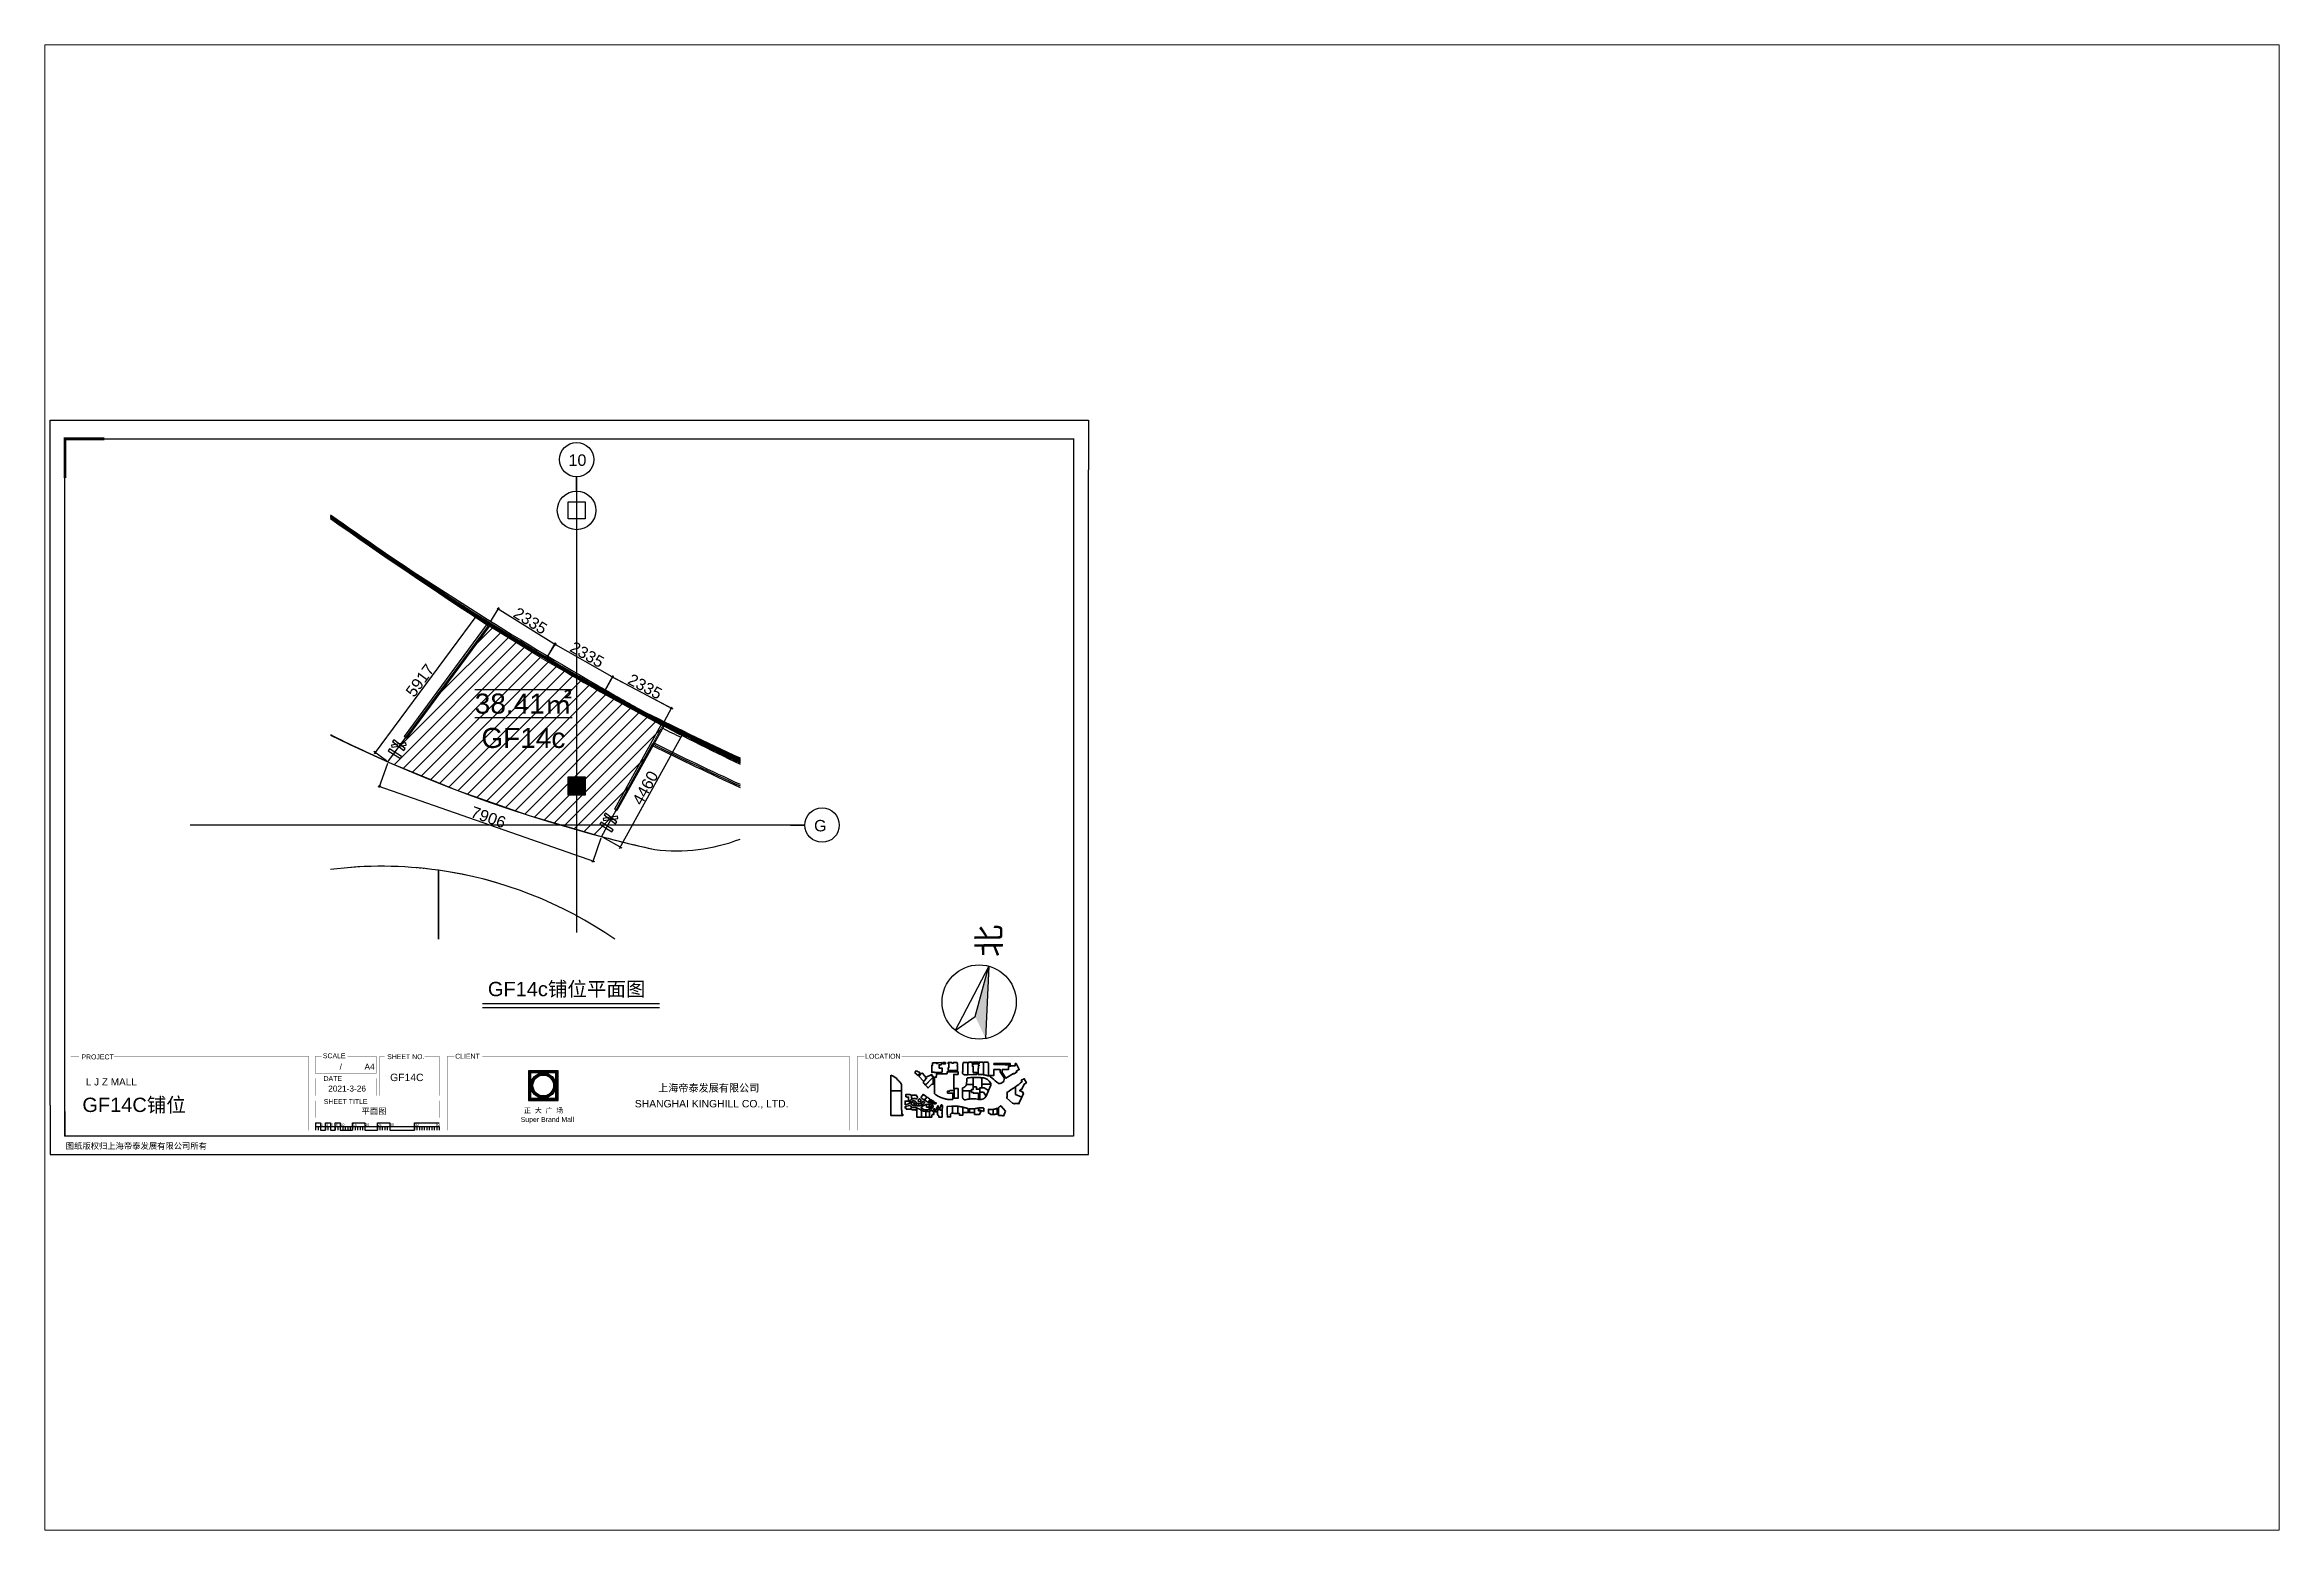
# Paper-space layout '布局2' of a CAD drawing. Header units: inches. Extents: x -1.5 to 12, y -0.5 to 8.5.
# The model-space entities are those that its viewports show. They can reach past a viewport. Long polylines and large blocks are cut down to what shows.
import ezdxf
from ezdxf.enums import TextEntityAlignment as Align

# ---------------------------------------------------------------- set-up
doc = ezdxf.new("R2010")
doc.units = ezdxf.units.IN
doc.header["$MEASUREMENT"] = 0
for name, pattern in [('_DASH', [0.6, 0.4, -0.2]), ('CENTER', [2, 1.25, -0.25, 0.25, -0.25]), ('CONTINOUS', [0]), ('DASH', [0.35, 0.25, -0.1]), ('DASHED', [0.75, 0.5, -0.25])]:
    doc.linetypes.add(name, pattern=pattern)
for name, color, linetype in [('1-LIGHT', 12, 'Continuous'), ('3-MED', 90, 'Continuous'), ('DIM', 3, 'Continuous'), ('DIM TEXT', 7, 'Continuous'), ('HS-CURVE-PAVE-JNT', 1, 'Continuous'), ('IBS-hatch', 250, 'Continuous'), ('IBS-intwall', 151, 'Continuous'), ('IFF-FURN', 51, 'Continuous'), ('L01-WAL', 2, 'Continuous'), ('WALL', 255, 'Continuous'), ('WINDOW', 5, 'Continuous'), ('中心线层', 1, 'CENTER'), ('商铺编号', 1, 'Continuous'), ('租户面积', 1, 'Continuous'), ('给排水', 160, 'Continuous'), ('轴线', 10, 'CENTER')]:
    doc.layers.add(name, color=color, linetype=linetype)
doc.layers.add('P-新规划租赁线', color=7, linetype='Continuous', true_color=0xd45be6)
doc.layers.add('plan$dimensions', color=1, linetype='Continuous', true_color=0xff0000)
doc.layers.add('租户合同线', color=5, linetype='Continuous', lineweight=50)
doc.styles.add('3F_2017.02$0$H1', font='swisscl.ttf')
doc.styles.get("Standard").update_dxf_attribs({"font": 'arial.ttf'})
doc.dimstyles.new('400', dxfattribs={"dimtxt": 400, "dimasz": 60, "dimexe": 55, "dimexo": 55, "dimgap": 30, "dimtad": 1, "dimdec": 0, "dimzin": 0, "dimdsep": 46, "dimtxsty": 'Standard', "dimblk": 'OBLIQUE', "dimcen": 0.09, "dimdle": 55, "dimclrd": 4, "dimclre": 8, "dimclrt": 3, "dimadec": 0, "dimazin": 0, "dimtfac": 1, "dimtdec": 0, "dimtofl": 0, "dimtmove": 2, "dimatfit": 3, "dimfxl": 1, "dimtolj": 1, "dimtzin": 0, "dimarcsym": 0})

# ---------------------------------------------------------------- blocks, each defined once
blk = doc.blocks.new('A$C66BE637F')
at = {"const_width": 417}
blk.add_lwpolyline([(208, 5352), (208, 208), (5352, 208), (5352, 5352)], close=True, dxfattribs=at)
at = {"color": 8}
for points in [[(0, 5560), (0, 0), (5560, 0), (5560, 5560)], [(417, 5143), (417, 417), (5143, 417), (5143, 5143)]]:
    blk.add_lwpolyline(points, close=True, dxfattribs=at)
at = {"const_width": 417}
blk.add_lwpolyline([(625, 2780, 1), (4935, 2780, 1)], format="xyb", close=True, dxfattribs=at)
at = {"color": 8}
for radius in [2363, 1947]:
    blk.add_circle((2780, 2780), radius, dxfattribs=at)
blk = doc.blocks.new('3F_2017.02$0$A$C11E260BE')
blk.add_hatch(color=256).paths.add_polyline_path([(5592, 3026), (8455, 1855), (2523, 8881)])
for p, q in [((5592, 3026), (2523, 8881)), ((2523, 8881), (8455, 1855)), ((2523, 8881), (4926, 5))]:
    blk.add_line(p, q)
at = {"ltscale": 0.1}
blk.add_line((4926, 5), (5592, 3026), dxfattribs=at)
blk.add_circle((4709, 4709), 4709)
at = {"style": '3F_2017.02$0$H1'}
blk.add_text('北', height=3000, rotation=133.02448, dxfattribs=at).set_placement((2849, 10782))
blk = doc.blocks.new('_Oblique')
at = {"color": 0, "linetype": 'ByBlock', "lineweight": -2}
blk.add_line((-0.5, -0.5), (0.5, 0.5), dxfattribs=at)
blk = doc.blocks.new('*D130')
at = {"layer": 'DEFPOINTS', "color": 0, "linetype": 'Continuous', "transparency": 16777216}
for p in [(-2194, 6843), (-207, 5612), (100, 6108)]:
    blk.add_point(p, dxfattribs=at)
at = {"layer": 'L01-WAL', "color": 8, "linetype": 'Continuous', "lineweight": -2, "transparency": 16777216}
for p, q in [((-2166, 6890), (-1858, 7386)), ((-179, 5659), (129, 6155))]:
    blk.add_line(p, q, dxfattribs=at)
at = {"layer": 'L01-WAL', "color": 4, "linetype": 'Continuous', "lineweight": -2, "transparency": 16777216}
blk.add_line((-1934, 7368), (146, 6079), dxfattribs=at)
at = {"layer": 'L01-WAL', "color": 4, "linetype": 'Continuous', "lineweight": -2, "transparency": 16777216, "xscale": 60, "yscale": 60, "zscale": 60}
for p, rotation in [((-1887, 7339), 148.2226161831401), ((100, 6108), 328.2226161831401)]:
    blk.add_blockref('_Oblique', p, dxfattribs=dict(at, rotation=rotation))
at = {"layer": 'L01-WAL', "color": 3, "linetype": 'Continuous', "transparency": 16777216, "insert": (-770, 6923), "char_height": 400, "attachment_point": 5, "rotation": 328.22262}
blk.add_mtext('\\A1;2335', dxfattribs=at)
blk = doc.blocks.new('*D131')
at = {"layer": 'DEFPOINTS', "color": 0, "linetype": 'Continuous', "transparency": 16777216}
for p in [(-212, 5605), (2112, 4961), (1819, 4448)]:
    blk.add_point(p, dxfattribs=at)
at = {"layer": 'L01-WAL', "color": 8, "linetype": 'Continuous', "lineweight": -2, "transparency": 16777216}
for p, q in [((-184, 5653), (108, 6166)), ((1846, 4495), (2139, 5009))]:
    blk.add_line(p, q, dxfattribs=at)
at = {"layer": 'L01-WAL', "color": 4, "linetype": 'Continuous', "lineweight": -2, "transparency": 16777216}
blk.add_line((33, 6146), (2160, 4934), dxfattribs=at)
at = {"layer": 'L01-WAL', "color": 4, "linetype": 'Continuous', "lineweight": -2, "transparency": 16777216, "xscale": 60, "yscale": 60, "zscale": 60}
for p, rotation in [((81, 6119), 150.3194794454149), ((2112, 4961), 330.3194794454149)]:
    blk.add_blockref('_Oblique', p, dxfattribs=dict(at, rotation=rotation))
at = {"layer": 'L01-WAL', "color": 3, "linetype": 'Continuous', "transparency": 16777216, "insert": (1213, 5743), "char_height": 400, "attachment_point": 5, "rotation": 330.31948}
blk.add_mtext('\\A1;2335', dxfattribs=at)
blk = doc.blocks.new('*D132')
at = {"layer": 'DEFPOINTS', "color": 0, "linetype": 'Continuous', "transparency": 16777216}
for p in [(1819, 4448), (3883, 3351), (4160, 3871)]:
    blk.add_point(p, dxfattribs=at)
at = {"layer": 'L01-WAL', "color": 8, "linetype": 'Continuous', "lineweight": -2, "transparency": 16777216}
for p, q in [((1845, 4496), (2122, 5017)), ((3909, 3399), (4186, 3920))]:
    blk.add_line(p, q, dxfattribs=at)
at = {"layer": 'L01-WAL', "color": 4, "linetype": 'Continuous', "lineweight": -2, "transparency": 16777216}
blk.add_line((2047, 4994), (4208, 3846), dxfattribs=at)
at = {"layer": 'L01-WAL', "color": 4, "linetype": 'Continuous', "lineweight": -2, "transparency": 16777216, "xscale": 60, "yscale": 60, "zscale": 60}
for p, rotation in [((2096, 4968), 152.0123673796319), ((4160, 3871), 332.0123673796319)]:
    blk.add_blockref('_Oblique', p, dxfattribs=dict(at, rotation=rotation))
at = {"layer": 'L01-WAL', "color": 3, "linetype": 'Continuous', "transparency": 16777216, "insert": (3238, 4627), "char_height": 400, "attachment_point": 5, "rotation": 332.01237}
blk.add_mtext('\\A1;2335', dxfattribs=at)
blk = doc.blocks.new('*D133')
at = {"layer": 'DEFPOINTS', "color": 0, "linetype": 'Continuous', "transparency": 16777216}
for p in [(-2234, 6753), (-6193, 2322), (-5748, 1993)]:
    blk.add_point(p, dxfattribs=at)
at = {"layer": 'L01-WAL', "color": 4, "linetype": 'Continuous', "lineweight": -2, "transparency": 16777216}
blk.add_line((-2645, 7125), (-6225, 2277), dxfattribs=at)
at = {"layer": 'L01-WAL', "color": 8, "linetype": 'Continuous', "lineweight": -2, "transparency": 16777216}
for p, q in [((-2278, 6786), (-2722, 7114)), ((-5793, 2026), (-6237, 2354))]:
    blk.add_line(p, q, dxfattribs=at)
at = {"layer": 'L01-WAL', "color": 4, "linetype": 'Continuous', "lineweight": -2, "transparency": 16777216, "xscale": 60, "yscale": 60, "zscale": 60}
for p, rotation in [((-2678, 7081), 53.55750385023028), ((-6193, 2322), 233.5575038502303)]:
    blk.add_blockref('_Oblique', p, dxfattribs=dict(at, rotation=rotation))
at = {"layer": 'L01-WAL', "color": 3, "linetype": 'Continuous', "transparency": 16777216, "insert": (-4624, 4841), "char_height": 400, "attachment_point": 5, "rotation": 53.5575}
blk.add_mtext('\\A1;5917', dxfattribs=at)
blk = doc.blocks.new('*D134')
at = {"layer": 'DEFPOINTS', "color": 0, "linetype": 'Continuous', "transparency": 16777216}
for p in [(-5748, 1993), (1715, -616), (1417, -1467)]:
    blk.add_point(p, dxfattribs=at)
at = {"layer": 'L01-WAL', "color": 8, "linetype": 'Continuous', "lineweight": -2, "transparency": 16777216}
for p, q in [((-5766, 1942), (-6064, 1090)), ((1697, -667), (1399, -1519))]:
    blk.add_line(p, q, dxfattribs=at)
at = {"layer": 'L01-WAL', "color": 4, "linetype": 'Continuous', "lineweight": -2, "transparency": 16777216}
blk.add_line((-6098, 1160), (1469, -1485), dxfattribs=at)
at = {"layer": 'L01-WAL', "color": 4, "linetype": 'Continuous', "lineweight": -2, "transparency": 16777216, "xscale": 60, "yscale": 60, "zscale": 60}
for p, rotation in [((-6046, 1142), 160.7320954698967), ((1417, -1467), 340.7320954698967)]:
    blk.add_blockref('_Oblique', p, dxfattribs=dict(at, rotation=rotation))
at = {"layer": 'L01-WAL', "color": 3, "linetype": 'Continuous', "transparency": 16777216, "insert": (-2237, 59), "char_height": 400, "attachment_point": 5, "rotation": 340.7321}
blk.add_mtext('\\A1;7906', dxfattribs=at)
blk = doc.blocks.new('*D135')
at = {"layer": 'DEFPOINTS', "color": 0, "linetype": 'Continuous', "transparency": 16777216}
for p in [(3872, 3288), (4531, 2924), (1715, -616)]:
    blk.add_point(p, dxfattribs=at)
at = {"layer": 'L01-WAL', "color": 8, "linetype": 'Continuous', "lineweight": -2, "transparency": 16777216}
for p, q in [((3920, 3262), (4579, 2898)), ((1763, -642), (2422, -1006))]:
    blk.add_line(p, q, dxfattribs=at)
at = {"layer": 'L01-WAL', "color": 4, "linetype": 'Continuous', "lineweight": -2, "transparency": 16777216}
blk.add_line((2348, -1028), (4558, 2972), dxfattribs=at)
at = {"layer": 'L01-WAL', "color": 4, "linetype": 'Continuous', "lineweight": -2, "transparency": 16777216, "xscale": 60, "yscale": 60, "zscale": 60}
for p, rotation in [((4531, 2924), 61.08048979828931), ((2374, -980), 241.0804897982893)]:
    blk.add_blockref('_Oblique', p, dxfattribs=dict(at, rotation=rotation))
at = {"layer": 'L01-WAL', "color": 3, "linetype": 'Continuous', "transparency": 16777216, "insert": (3248, 1085), "char_height": 400, "attachment_point": 5, "rotation": 61.08049}
blk.add_mtext('\\A1;4460', dxfattribs=at)

msp = doc.modelspace()

# ---------------------------------------------------------------- hatches: boundary and pattern name
h = msp.add_hatch(color=256)
h.dxf.hatch_style = 1
edge = h.paths.add_edge_path()
edge.add_line((13207.9, -9801.6), (13137.8, -9896.5))
edge.add_arc((13542.9, -8976.4), 1005.2, 246.236102, 255.226973)
edge.add_line((13286.6, -9948.5), (13329.6, -9870.7))
edge.add_arc((13958.5, -8620.6), 1399.3, 237.559583, 243.291131, ccw=False)
at = {"layer": 'IBS-hatch'}
h = msp.add_hatch(color=256, dxfattribs=at)
h.dxf.hatch_style = 1
h.paths.add_polyline_path([(1147.2, 868.5), (547.2, 868.5), (547.2, 1468.5), (1147.2, 1468.5)])
at = {"layer": 'L01-WAL', "linetype": 'Continuous'}
h = msp.add_hatch(dxfattribs=at)
h.set_pattern_fill('ANSI31', color=3, scale=100)
h.set_pattern_definition([(45, (-3151851.24, 1289126.3), (-224.506403, 224.506403), [])])
edge = h.paths.add_edge_path()
edge.add_line((-2233.7, 6753.2), (-5748.3, 1993.5))
edge.add_arc((14575.7, 48153), 50435.8, 246.236102, 255.226973)
edge.add_line((1715.1, -615.6), (3871.9, 3288.3))
edge.add_arc((35427, 66004.6), 70207.3, 237.559583, 243.291131, ccw=False)
h.paths.add_polyline_path([(-2662.7, 2287.4), (430.3, 2287.4), (430.3, 3378.1), (-2662.7, 3378.1)], flags=24)
h.paths.add_polyline_path([(-2895, 3488.4), (787.8, 3488.4), (787.8, 4579.1), (-2895, 4579.1)], flags=24)
at = {"layer": 'WALL'}
h = msp.add_hatch(color=256, dxfattribs=at)
h.dxf.hatch_style = 1
h.paths.add_polyline_path([(1147.2, 868.5), (547.2, 868.5), (547.2, 1468.5), (1147.2, 1468.5)])

# ---------------------------------------------------------------- linework, layer by layer
at = {"color": 8}
msp.add_line((-8277.2, -10748.5), (-3957.2, -10748.5), dxfattribs=at)
for points in [[(-17552.2, -10001.8), (-17552.2, 13931), (17007.8, 13931)], [(17007.8, 13931), (18735.8, 13931), (18735.8, 12203)], [(17007.8, -11729.8), (18735.8, -11729.8), (18735.8, 12203)], [(-2444, -6590.3), (3748, -6590.3)], [(-17552.2, -10001.8), (-17552.2, -11729.8), (17007.8, -11729.8)], [(-8277.2, -10618.9), (-8277.2, -10878.1)], [(-8104.4, -10748.5), (-8104.4, -10878.1)], [(-6549.2, -10748.5), (-6549.2, -10878.1)], [(-6117.2, -10748.5), (-6117.2, -10878.1)], [(-3957.2, -10748.5), (-3957.2, -10878.1)]]:
    msp.add_lwpolyline(points)
for points, const_width in [([(-17033.8, 11910.8), (-17033.8, 13283), (-15661.5, 13283)], 103.7), ([(18217.4, 12419), (18217.4, 13283), (17353.4, 13283)], 43.2), ([(-2444, -6458.9), (3748, -6458.9)], 50), ([(-15315, -8290.3), (-8523.6, -8290.3), (-8523.6, -10881.8), (-16833.8, -10881.8), (-16833.8, -8290.3), (-16544.1, -8290.3)], 4.32), ([(-7150.6, -8290.3), (-6160.4, -8290.3), (-6160.4, -8895.1), (-8277.2, -8895.1), (-8277.2, -8290.3), (-8061.2, -8290.3)], 4.32), ([(-6604.8, -8463.6), (-6604.8, -8848.8)], 4.32), ([(-4463.2, -8290.3), (-3957.2, -8290.3), (-3957.2, -9672.7), (-6030.8, -9672.7), (-6030.8, -8290.3), (-5858, -8290.3)], 4.32), ([(-2445.4, -8290.3), (10372.1, -8290.3), (10372.1, -10881.8), (-3665, -10881.8), (-3665, -8290.3), (-3431.9, -8290.3)], 4.32), ([(12203.4, -8290.3), (18017.4, -8290.3), (18017.4, -10881.8), (10664.3, -10881.8), (10664.3, -8290.3), (10897.4, -8290.3)], 4.32), ([(-7285.4, -9067.9), (-6160.4, -9067.9), (-6160.4, -9672.7), (-8277.2, -9672.7), (-8277.2, -9067.9), (-8061.2, -9067.9)], 4.32), ([(-6596.3, -9845.5), (-3957.2, -9845.5), (-3957.2, -10441.5), (-8277.2, -10441.5), (-8277.2, -9845.5), (-8061.2, -9845.5)], 4.32), ([(-17033.8, -10217.8), (-17033.8, -11081.8), (-16169.8, -11081.8)], 43.2), ([(-8104.4, -10618.9), (-8104.4, -10748.5)], 8.64), ([(-7931.6, -10618.9), (-7931.6, -10748.5)], 8.64), ([(-7758.8, -10618.9), (-7758.8, -10748.5)], 8.64), ([(-7586, -10618.9), (-7586, -10748.5)], 8.64), ([(-7413.2, -10618.9), (-7413.2, -10748.5)], 8.64), ([(-6981.2, -10618.9), (-6981.2, -10748.5)], 8.64), ([(-6549.2, -10618.9), (-6549.2, -10748.5)], 8.64), ([(-6117.2, -10618.9), (-6117.2, -10748.5)], 8.64), ([(-5685.2, -10618.9), (-5685.2, -10748.5)], 8.64), ([(-4821.2, -10618.9), (-4821.2, -10748.5)], 8.64), ([(-3957.2, -10618.9), (-3957.2, -10748.5)], 8.64)]:
    msp.add_lwpolyline(points, dxfattribs=dict(const_width=const_width))
msp.add_lwpolyline([(-17033.8, 13283), (18217.4, 13283), (18217.4, -11081.8), (-17033.8, -11081.8)], close=True)
for points in [[(-8277.2, -10618.9), (-8104.4, -10618.9), (-8104.4, -10878.1), (-7931.6, -10878.1), (-7931.6, -10618.9), (-7758.8, -10618.9), (-7758.8, -10878.1), (-7586, -10878.1), (-7586, -10618.9), (-7413.2, -10618.9), (-7413.2, -10878.1), (-6981.2, -10878.1), (-6981.2, -10618.9), (-6549.2, -10618.9), (-6549.2, -10878.1), (-6117.2, -10878.1), (-6117.2, -10618.9), (-5685.2, -10618.9), (-5685.2, -10878.1), (-4821.2, -10878.1), (-4821.2, -10618.9), (-3957.2, -10618.9)], [(-8190.8, -10748.5), (-8190.8, -10878.1)], [(-7931.6, -10748.5), (-7931.6, -10878.1)], [(-7845.2, -10748.5), (-7845.2, -10878.1)], [(-7758.8, -10748.5), (-7758.8, -10878.1)], [(-7586, -10748.5), (-7586, -10878.1)], [(-7499.6, -10748.5), (-7499.6, -10878.1)], [(-7413.2, -10748.5), (-7413.2, -10878.1)], [(-7326.8, -10748.5), (-7326.8, -10878.1)], [(-7240.4, -10748.5), (-7240.4, -10878.1)], [(-7154, -10748.5), (-7154, -10878.1)], [(-7067.6, -10748.5), (-7067.6, -10878.1)], [(-6981.2, -10748.5), (-6981.2, -10878.1)], [(-6894.8, -10748.5), (-6894.8, -10878.1)], [(-6808.4, -10748.5), (-6808.4, -10878.1)], [(-6722, -10748.5), (-6722, -10878.1)], [(-6635.6, -10748.5), (-6635.6, -10878.1)], [(-6030.8, -10748.5), (-6030.8, -10878.1)], [(-5944.4, -10748.5), (-5944.4, -10878.1)], [(-5858, -10748.5), (-5858, -10878.1)], [(-5771.6, -10748.5), (-5771.6, -10878.1)], [(-5685.2, -10748.5), (-5685.2, -10878.1)], [(-4821.2, -10748.5), (-4821.2, -10878.1)], [(-4734.8, -10748.5), (-4734.8, -10878.1)], [(-4648.4, -10748.5), (-4648.4, -10878.1)], [(-4562, -10748.5), (-4562, -10878.1)], [(-4475.6, -10748.5), (-4475.6, -10878.1)], [(-4389.2, -10748.5), (-4389.2, -10878.1)], [(-4302.8, -10748.5), (-4302.8, -10878.1)], [(-4216.4, -10748.5), (-4216.4, -10878.1)], [(-4130, -10748.5), (-4130, -10878.1)], [(-4043.6, -10748.5), (-4043.6, -10878.1)]]:
    msp.add_lwpolyline(points, dxfattribs=at)
at = {"layer": '1-LIGHT'}
for centre, radius, start, end in [((64620.4, 114007.9), 126263.8, 235.027048, 240.797832), ((64620.4, 114007.9), 126281.8, 235.032761, 240.797832), ((54142.5, 104826.5), 113251.4, 243.159412, 245.154853), ((54142.5, 104791.2), 113251.4, 243.159412, 245.154853), ((54150.8, 104844.7), 113253.4, 243.160207, 245.150704), ((54150.8, 104809.4), 113253.4, 243.160207, 245.150704)]:
    msp.add_arc(centre, radius, start, end, dxfattribs=at)
at = {"layer": '3-MED'}
for p, q in [((547.2, 868.5), (547.2, 1468.5)), ((547.2, 1468.5), (1147.2, 1468.5)), ((1147.2, 868.5), (547.2, 868.5))]:
    msp.add_line(p, q, dxfattribs=at)
msp.add_lwpolyline([(1147.2, 868.5), (547.2, 868.5), (547.2, 1468.5), (1147.2, 1468.5)], close=True, dxfattribs=at)
for centre, radius, start, end in [((65247, 115021.9), 127405.2, 235.042182, 240.011007), ((64620.4, 114007.9), 126213.8, 240.027337, 240.797839), ((56626.9, 109913.8), 118844.5, 243.199453, 245.083451), ((56626.9, 109878.5), 118844.5, 243.199453, 245.083451)]:
    msp.add_arc(centre, radius, start, end, dxfattribs=at)
at = {"layer": 'DEFPOINTS', "color": 1}
msp.add_line((1147.2, 1468.5), (1147.2, 868.5), dxfattribs=at)
at = {"layer": 'DEFPOINTS'}
for points in [[(-7752.7, 10588.6, 0.002386), (-4128.2, 8084, 0.0402289), (6558, 2045.7)], [(-7752.7, 10570.3, 0.0023803), (-4136.7, 8071.6, 0.0402518), (6558, 2029.2)], [(-7752.7, 10552, 0.0023747), (-4145.1, 8059.2, 0.0402747), (6558, 2012.6)]]:
    msp.add_lwpolyline(points, format="xyb", dxfattribs=at)
at = {"layer": 'DEFPOINTS', "color": 1}
msp.add_lwpolyline([(1147.2, 833.1), (547.2, 833.1), (547.2, 1433.1), (1147.2, 1433.1)], close=True, dxfattribs=at)
at = {"layer": 'DEFPOINTS'}
for centre, radius, start, end in [((256483.5, 389142.4), 461624.4, 235.081868, 235.62869), ((256483.5, 389142.4), 461639.4, 235.083168, 235.628695), ((256483.5, 389142.4), 461654.4, 235.084467, 235.6287), ((38679.1, 71401.6), 76431, 235.923543, 245.14884), ((38679.1, 71401.6), 76416, 235.923572, 245.143631), ((38679.1, 71401.6), 76401, 235.923601, 245.138419)]:
    msp.add_arc(centre, radius, start, end, dxfattribs=at)
at = {"layer": 'DIM'}
for p, q in [((847.2, 11458.1), (847.2, 11958.1)), ((8327, -215.8), (8827, -215.8))]:
    msp.add_line(p, q, dxfattribs=at)
for centre in [(847.2, 12558.5), (9427, -215.8)]:
    msp.add_circle(centre, 600, dxfattribs=at)
at = {"layer": 'HS-CURVE-PAVE-JNT', "color": 0}
for points in [[(1147.2, 10483.1), (547.2, 10483.1), (547.2, 11083.1), (1147.2, 11083.1)], [(1147.2, 833.1), (547.2, 833.1), (547.2, 1433.1), (1147.2, 1433.1)]]:
    msp.add_lwpolyline(points, close=True, dxfattribs=at)
msp.add_circle((847.2, 10783.1), 675, dxfattribs=at)
at = {"layer": 'IBS-intwall'}
for p, q in [((-2274.2, 6815.4), (-5176.1, 2884.5)), ((-2189.8, 6761.3), (-5095.7, 2825.1)), ((3860.4, 3400.1), (2167.5, 340.7)), ((3947.9, 3351.6), (2255, 292.2)), ((4572.2, 3000.2), (3858.3, 3361.6)), ((-5095.7, 2825.1), (-5176.1, 2884.5)), ((4499, 2853.9), (4572.2, 3000.2)), ((2167.5, 340.7), (2255, 292.2))]:
    msp.add_line(p, q, dxfattribs=at)
for centre, radius, start, end in [((56626.9, 109878.5), 119044.5, 243.686732, 244.03091), ((56583, 109788.7), 119644.5, 243.655189, 245.284462), ((56583, 109788.7), 119544.5, 243.659643, 245.262399)]:
    msp.add_arc(centre, radius, start, end, dxfattribs=at)
at = {"layer": 'IFF-FURN', "color": 251}
for points in [[(-5734.8, 2379.5), (-5312.5, 2111.8), (-5269.7, 2179.4), (-5692, 2447)], [(-5608.3, 2503.3), (-5113.9, 2577.9), (-5125.9, 2657), (-5620.3, 2582.4)], [(-5144.8, 2459.1), (-5540.6, 2764.5), (-5589.5, 2701.2), (-5193.6, 2395.7)], [(1788.1, -58.1), (2282.5, 16.5), (2270.6, 95.6), (1776.2, 21)], [(2251.7, -102.3), (1855.8, 203.2), (1807, 139.8), (2202.8, -165.6)], [(1661.6, -181.9), (2083.9, -449.5), (2126.8, -382), (1704.4, -114.3)]]:
    msp.add_lwpolyline(points, close=True, dxfattribs=at)
at = {"layer": 'L01-WAL', "color": 3, "linetype": 'Continuous'}
for p, q in [((1842.6, 4491.7), (2119.3, 5012.4)), ((2184.1, 4921.3), (4071.5, 3918.3))]:
    msp.add_line(p, q, dxfattribs=at)
at = {"layer": 'L01-WAL', "color": 7}
msp.add_lwpolyline([(364.3, 5255, 0.0198617), (6558, 1968.7, 0.0198617)], format="xyb", dxfattribs=at)
at = {"layer": 'L01-WAL', "color": 3, "linetype": 'Continuous'}
msp.add_solid([(2192, 4936), (2176.3, 4906.6), (2095.8, 4968.2)], dxfattribs=at)
at = {"layer": 'P-新规划租赁线', "ltscale": 350, "const_width": 5}
msp.add_lwpolyline([(-7752.7, 10585.2, 0.0008502), (-4074.9, 8044.4, 0.0413709), (6558, 2036.6, 0.0413709)], format="xyb", dxfattribs=at)
at = {"layer": 'P-新规划租赁线', "color": 8, "linetype": 'DASH', "ltscale": 100}
for points in [[(-7752.7, 2945.9, 0.009551), (-5748.3, 1993.5), (-2233.7, 6753.2, -0.0089556), (-7752.7, 10495.5, -0.0089556)], [(-7752.7, 2929.1, 0.0597957), (3584.1, -1070.6, 0.1202885), (6558, -705.6, 0.1202885)], [(-7752.7, 2929, 0.0597945), (3583.9, -1070.6, 0.1202943), (6558, -705.6)], [(3503.7, 2619.8), (1715, -615.6, 0.0095343), (3583.9, -1070.6, 0.1202943), (6558, -705.6, 0.1202943)], [(6558, 1155.1, -0.0079288), (3503.7, 2619.8)], [(-3978.9, -4202.6), (-3978.9, -1792.6, 0.0663181), (-7752.7, -1765.7, 0.0663181)], [(2178.6, -4202.6, 0.1172783), (-3978.9, -1792.6), (-3978.9, -4202.6)]]:
    msp.add_lwpolyline(points, format="xyb", dxfattribs=at)
at = {"layer": 'P-新规划租赁线', "color": 3, "linetype": 'CONTINOUS', "ltscale": 100, "const_width": 30}
msp.add_lwpolyline([(-2233.7, 6753.2), (-5748.3, 1993.5, 0.0392502), (1715.1, -615.6), (3871.9, 3288.3, -0.0250138), (-2233.7, 6753.2, 341.0402157)], format="xyb", dxfattribs=at)
at = {"layer": 'P-新规划租赁线', "linetype": 'DASH', "ltscale": 100, "const_width": 30}
for points in [[(3503.7, 2619.8), (3883.1, 3315.3, 0.0085967), (6558, 2013, 0.0085967)], [(6558, 1155.1, -0.0079288), (3503.7, 2619.8)]]:
    msp.add_lwpolyline(points, format="xyb", dxfattribs=at)
at = {"layer": 'P-新规划租赁线', "color": 8, "linetype": 'DASH', "ltscale": 100, "const_width": 5}
for points in [[(-3978.9, -4202.6), (-3978.9, -1792.6, 0.0663181), (-7752.7, -1765.7, 0.0663181)], [(2178.6, -4202.6, 0.1172783), (-3978.9, -1792.6), (-3978.9, -4202.6)]]:
    msp.add_lwpolyline(points, format="xyb", dxfattribs=at)
at = {"layer": 'plan$dimensions'}
msp.add_line((3906.6, 3394.8), (4183.3, 3915.5), dxfattribs=at)
msp.add_solid([(4079.4, 3933), (4063.7, 3903.6), (4159.8, 3871.3)], dxfattribs=at)
at = {"layer": 'WALL', "color": 8}
for points in [[(339.1, 5211.8, 0.020165), (6558, 1914.1, 0.020165)], [(389.5, 5298.2, 0.0200274), (6558, 2025, 0.0200274)]]:
    msp.add_lwpolyline(points, format="xyb", dxfattribs=at)
at = {"layer": 'WINDOW'}
for points in [[(359.3, 5246.3, 0.02011), (6558, 1958.5, 0.02011)], [(369.4, 5263.6, 0.0200825), (6558, 1980.7, 0.0200825)]]:
    msp.add_lwpolyline(points, format="xyb", dxfattribs=at)
at = {"layer": '中心线层'}
msp.add_lwpolyline([(364.3, 5255, 0.0200963), (6558, 1969.6, 0.0200963)], format="xyb", dxfattribs=at)
at = {"layer": '租户合同线', "color": 7}
for points in [[(13290.4, -8522.5), (13290.9, -8552.5), (13285.2, -8552.5), (13285.2, -8613.1), (13261.4, -8613.1), (13261.4, -8854.3), (13281.3, -8854.3), (13357.8, -8854.3), (13357.8, -8860.4), (13469, -8860.5), (13469, -8855.1), (13616.1, -8855.1), (13616.1, -8832.4), (13617.3, -8832.4), (13617.3, -8707.6), (13515.2, -8707.6), (13515.2, -8592.4), (13596.4, -8592.4), (13596.4, -8555.6), (13604.9, -8546.7), (13606.2, -8546.7), (13605.7, -8515.2), (13470.1, -8517.5), (13470.7, -8549.1), (13426.8, -8549.8), (13426.3, -8518.9)], [(14144, -8515.5), (14144.4, -8536.7), (14162.2, -8551.2), (14162.2, -8610.3), (14150.3, -8610.3), (14150.3, -8639.8), (14162.2, -8639.8), (14162.2, -8790.5), (13836.9, -8790.5), (13836.9, -8686.8), (13857.9, -8686.8), (13857.9, -8552.3), (13838.1, -8552.3), (13829.3, -8544), (13828.8, -8516), (13964.5, -8513.7), (13965, -8538.5), (14008.8, -8536.7), (14008.4, -8514.5), (14143.9, -8512.5)], [(14672, -8560.1), (14671.7, -8540.9), (14691.4, -8520.4), (14704.3, -8508.4), (14723, -8525), (14725.9, -8525), (14725.5, -8499.2), (14861.4, -8496.8), (14861.8, -8522.7), (14865.2, -8522.6), (14883.7, -8505.4), (14915.9, -8536.2), (14915.9, -8560.1)], [(12885.6, -8893.6), (12810.8, -8986.7), (12968, -9159.1), (12988.3, -9152), (12988.5, -9152.6), (13077.8, -9063.5), (13042.7, -9037), (13040.3, -9033.5), (13037.5, -9010.8), (13019.2, -8996.4), (13014.6, -8973.5), (12995.3, -8960.6), (12969.4, -8927.8), (12968.2, -8925.7), (12960.5, -8904.9), (12939.3, -8895.2), (12931.8, -8878.9)], [(13986.8, -10039.2), (13795.5, -10052), (13795.5, -10322.6), (13805.2, -10322.6), (13805.2, -10412), (13915.3, -10410.9), (13915.4, -10317.7), (13952.3, -10280.5), (13986.8, -10280.5)], [(14345.6, -10072), (14345.6, -10348.1), (14224.8, -10348.1), (14224.8, -10292.1), (14166.2, -10292.1), (14166.2, -10040.5), (14179.3, -10041.7), (14194.3, -10043.3), (14205.7, -10044.7), (14216.2, -10046), (14227.7, -10047.6), (14246.1, -10050.4), (14273.9, -10055.8), (14279.9, -10057), (14284.5, -10057.9), (14293.6, -10059.8), (14303.8, -10062), (14311.7, -10063.7), (14321.2, -10065.8), (14330.8, -10068), (14342.3, -10070.7), (14345.6, -10071.5)], [(15403.1, -10148.8), (15399.8, -10149.2), (15393.7, -10150), (15385.2, -10150.8), (15380.8, -10151.2), (15374.2, -10151.7), (15367.1, -10152.2), (15360.9, -10152.6), (15354.1, -10152.9), (15349.7, -10153), (15331.9, -10153.4), (15312.1, -10152.8), (15307.9, -10152.7), (15303.5, -10152.5), (15299.5, -10152.2), (15293.3, -10151.8), (15287.6, -10151.4), (15281.9, -10150.8), (15275, -10150.1), (15270, -10149.4), (15265.6, -10148.9), (15261.3, -10148.2), (15254.9, -10147.2), (15248.9, -10146.2), (15243.7, -10145.2), (15243.7, -10286.1), (15271.4, -10286.1), (15311.3, -10326), (15403.1, -10326)], [(15548.2, -10107.1), (15547, -10107.7), (15543.5, -10109.3), (15537.9, -10111.9), (15531.9, -10114.6), (15525.5, -10117.3), (15519.3, -10119.9), (15513.3, -10122.2), (15507.4, -10124.4), (15504.4, -10125.5), (15498.5, -10127.5), (15489.8, -10130.4), (15481, -10133.1), (15475.2, -10134.7), (15469.6, -10136.2), (15462.2, -10138.1), (15454.7, -10139.8), (15448.8, -10141.1), (15440.2, -10142.9), (15434.4, -10144), (15429.2, -10144.9), (15422.8, -10146), (15416.5, -10147), (15412, -10147.6), (15408.7, -10148.1), (15403.1, -10148.9), (15403.1, -10326), (15474.9, -10326), (15474.9, -10314.2), (15548.2, -10314.2)]]:
    msp.add_lwpolyline(points, close=True, dxfattribs=at)
for points in [[(13651.5, -8516.1), (13651.9, -8543.7), (13661.6, -8555.8), (13739.9, -8554.5), (13739.2, -8514.6), (13651.5, -8516)], [(14535.7, -10122.7), (14535.7, -10181.9), (14530.2, -10181.9), (14530.2, -10200.3), (14535.7, -10200.3), (14535.8, -10259.4), (14384.7, -10259.4), (14345.6, -10298.3), (14345.6, -10071.5), (14349.8, -10072.5), (14360.2, -10074.9), (14371.3, -10077.7), (14377.9, -10079.4), (14384.9, -10081.2), (14396.2, -10084.2), (14417.7, -10090.1), (14436.5, -10095.5), (14444.5, -10097.9), (14470.1, -10105.4), (14486.2, -10110.5), (14510.3, -10116.9), (14525, -10120.2), (14535.7, -10122.7)], [(14535.8, -10122.7), (14535.8, -10182.3), (14530.2, -10182.3), (14530.2, -10200.6), (14535.8, -10200.6), (14535.8, -10259.4), (14384.7, -10259.4), (14345.7, -10298.7), (14345.7, -10071.5), (14349.9, -10072.5), (14360.3, -10074.9), (14371.3, -10077.7), (14377.9, -10079.4), (14385, -10081.2), (14396.2, -10084.2), (14417.7, -10090.1), (14436.5, -10095.5), (14444.6, -10097.9), (14470.2, -10105.4), (14486.3, -10110.5), (14510.3, -10116.9), (14525, -10120.2), (14535.8, -10122.7)], [(15548.2, -10107.1), (15548.2, -10314.2), (15474.9, -10314.2), (15474.9, -10326), (15311.3, -10326), (15271.4, -10286.1), (15243.7, -10286.1), (15243.7, -10145.2), (15248.9, -10146.2), (15254.9, -10147.2), (15261.3, -10148.2), (15265.6, -10148.9), (15270, -10149.4), (15275, -10150.1), (15281.9, -10150.8), (15287.6, -10151.4), (15293.3, -10151.8), (15299.5, -10152.2), (15303.5, -10152.5), (15307.9, -10152.7), (15311.4, -10152.8), (15313.1, -10152.9), (15331.9, -10153.4), (15349.2, -10153), (15350.9, -10153), (15354.1, -10152.9), (15360.9, -10152.6), (15367.1, -10152.2), (15374.2, -10151.7), (15380.8, -10151.2), (15385.2, -10150.8), (15393.7, -10150), (15399.8, -10149.2), (15405.1, -10148.6), (15408.7, -10148.1), (15412, -10147.6), (15416.5, -10147), (15421.9, -10146.1), (15423.7, -10145.8), (15429.2, -10144.9), (15434.4, -10144), (15440.2, -10142.9), (15448.8, -10141.1), (15454.7, -10139.8), (15462.2, -10138.1), (15469.6, -10136.2), (15475.2, -10134.7), (15481, -10133.1), (15489.8, -10130.4), (15498.5, -10127.5), (15504.4, -10125.5), (15507.4, -10124.4), (15513.3, -10122.2), (15519.3, -10119.9), (15525.5, -10117.3), (15531.9, -10114.6), (15537.9, -10111.9), (15543.5, -10109.3), (15547, -10107.7), (15548.2, -10107.1)]]:
    msp.add_lwpolyline(points, dxfattribs=at)
at = {"layer": '租户合同线', "color": 7, "lineweight": -3}
for points in [[(13651.5, -8516.1), (13651.9, -8543.7), (13664.5, -8555.8), (13739.9, -8554.5), (13739.2, -8514.6), (13651.5, -8516)], [(13999.9, -10038.5), (13980.5, -10039.6), (13961.7, -10041.4), (13959.7, -10041.6), (13958.1, -10041.8), (13951.3, -10042.4), (13938.3, -10043.6), (13927.3, -10044.5), (13916.9, -10045.3), (13904.9, -10046.3), (13894.2, -10047), (13882.4, -10047.8), (13867.5, -10048.7), (13856.9, -10049.4), (13846.3, -10049.9), (13834.4, -10050.5), (13819.3, -10051.1), (13798.7, -10051.9), (13795.5, -10052), (13795.5, -10322.7), (13805.2, -10322.7), (13805.2, -10412), (13915.3, -10410.9), (13915.4, -10317.7), (13952.3, -10280.5), (14015.6, -10280.5), (14027.5, -10292.3), (14166.2, -10292.1), (14166.2, -10040.5), (14162.5, -10040.2), (14159.6, -10040), (14156.3, -10039.7), (14153, -10039.8), (14149.5, -10039.6), (14145.6, -10039.3), (14142, -10039.1), (14138.9, -10038.9), (14135.5, -10038.6), (14130.7, -10038.4), (14126.6, -10038.1), (14121.4, -10037.9), (14117.8, -10037.7), (14113.8, -10037.5), (14110.7, -10037.4), (14106.9, -10037.3), (14103.2, -10037.2), (14098.3, -10037), (14092.3, -10036.9), (14087.4, -10036.8), (14084.7, -10036.7), (14080.9, -10036.7), (14076, -10036.6), (14071.5, -10036.6), (14066.8, -10036.6), (14062.1, -10036.6), (14057.8, -10036.6), (14052.3, -10036.7), (14049.8, -10036.7), (14045.7, -10036.8), (14040.5, -10036.9), (14035.7, -10037), (14030, -10037.2), (14026.8, -10037.3), (14020.7, -10037.5), (14014.8, -10037.8), (14010.7, -10037.9), (14001.6, -10038.4)]]:
    msp.add_lwpolyline(points, close=True, dxfattribs=at)
at = {"layer": '租户合同线', "color": 7, "ltscale": 300}
for points in [[(14525, -8530.3), (14503.2, -8530.1), (14502.8, -8505.4), (14367.3, -8507.8), (14367.7, -8530.1), (14363.7, -8530.1), (14346.1, -8549), (14346.1, -8639), (14346.1, -8682.6), (14350.1, -8682.6), (14350.1, -8832.3), (14332, -8832.3), (14331.9, -8870.2, 0.422495), (14403.6, -8939.9), (14525, -8937.9)], [(14709.6, -8640.3), (14681.2, -8640.2), (14681.2, -8583), (14709.1, -8583), (14709.1, -8560.1), (14672, -8560.1), (14671.7, -8540.9), (14682.3, -8529.8), (14681.8, -8501.2), (14546.4, -8503.3), (14546.8, -8530.5), (14525, -8530.3), (14525, -8937.9), (14692.1, -8935, 0.0024812), (14824.4, -8930.6), (14824.4, -8856.3), (14709.6, -8856.3), (14709.6, -8844.3), (14709.6, -8844.3), (14709.6, -8844.3), (14709.6, -8844.3), (14709.6, -8790.6)], [(15063.1, -8521.6), (15041.4, -8522), (15041, -8499.4), (14907.5, -8501.5), (14905.5, -8501.6), (14906, -8526.7), (14915.9, -8536.2), (14915.9, -8560.1), (14894.5, -8560.1), (14894.5, -8606.3), (14915.5, -8606.3), (14915.5, -8626.3), (14894.5, -8626.3), (14894.5, -8719.5), (14883.8, -8719.5), (14883.8, -8898.1), (14883.8, -8927.8, -0.0253362), (14997.3, -8930.9, -0.016602), (15063.1, -8938.5)], [(15242.5, -8534.2), (15223.3, -8518.8), (15222, -8518.8), (15221.6, -8496.6), (15086.9, -8498.5), (15084.9, -8498.5), (15085.3, -8521.2), (15063.1, -8521.6), (15063.1, -8938.5, -0.0167451), (15128.9, -8950.5, -0.0296531), (15242.5, -8982.4), (15242.5, -8703)], [(14652.2, -9502), (14525, -9502), (14333.6, -9502), (14333.6, -9409.2), (14333.6, -9398.1, 0.2614536), (14469.9, -9281.6), (14711.5, -9281.6), (14711.5, -9363.7), (14711.5, -9449), (14711.5, -9450.2), (14652.2, -9450.2)], [(14711.5, -9035.2, 0.0159089), (14529.1, -9044.8, 0.1787554), (14497.9, -9059.6, 0.178807), (14483.6, -9091.3), (14482, -9138.4), (14478.1, -9242.1, -0.0587655), (14469.8, -9281.6), (14711.5, -9281.6)], [(15011.3, -9044.7, 0.0125284), (14883.7, -9036.8, 0.0158416), (14711.5, -9035.2), (14711.5, -9363.7), (14721.3, -9363.7), (14820.7, -9363.7), (14820.7, -9447.8), (14936.7, -9447.8), (14936.7, -9398), (15011.3, -9398)], [(15063.1, -9049.8, 0.0051034), (15011.3, -9044.7), (15011.3, -9272.8), (15327.1, -9272.8, 0.0878795), (15310.5, -9221.8, 0.210509)], [(15325.9, -9300.5, 0.0484583), (15328.2, -9282.8), (15327.1, -9272.8), (15011.3, -9272.8), (15011.3, -9398), (15093, -9398), (15246.7, -9490.1)], [(15313.7, -9015.6, -0.0399429), (15529.5, -9194.3, 0.3350997), (15689.6, -9231.1), (15780.6, -9170.4), (15789, -9084.4), (15800.1, -9084.1), (15808.5, -9079), (15654.2, -8833.5), (15654.2, -8761), (15590.5, -8761), (15590.5, -8752.4), (15433.8, -8752.5), (15433.8, -8962.2), (15293.4, -8962.3), (15293.3, -8976.4, 0.2446892)], [(16191.1, -9358.2), (16190.9, -9629.4), (16190.9, -9629.2), (16190.9, -9629.2), (16407.6, -9727), (16407.1, -9728.1), (16318.5, -9924.5), (16307.6, -9919.5), (16303.3, -9928.9), (16314.2, -9933.9), (16304.6, -9955.2), (16281, -9944.5), (16258.5, -9944.5), (16258.5, -9945.5), (16151.3, -9945.4), (16151.3, -9952.5), (16149.6, -9952.5), (16146.1, -9960.4), (16077, -9929.1), (15881.8, -9760.2), (15881.8, -9760.2, -0.2090883), (15881.8, -9760.2, 0.0321415), (15893.2, -9702.2, 0.0993998), (15886.7, -9561.2, -0.0021185)], [(16191.1, -9358.2), (16190.9, -9629.2), (16407.6, -9727), (16465.6, -9598.6), (16454.6, -9593.6), (16460.4, -9580.9), (16435, -9569.5), (16446.2, -9544.7), (16372.8, -9511.6), (16328.9, -9491.8), (16366.4, -9452.1), (16394.8, -9464.9), (16483.8, -9267.7), (16569.7, -9221.5), (16492.4, -9077.7), (16387.9, -9133.8), (16414.4, -9183), (16405.3, -9189.2, -0.0289163)], [(14577.4, -9503.2), (14525, -9503.2), (14333.6, -9503.2), (14333.6, -9727.2, 0.445576), (14438.3, -9819.8, -0.0440014), (14525, -9795.5, -0.0135403), (14552.3, -9791.2, -0.0081554), (14577.4, -9787.3)], [(14894.5, -9580.2), (14707.8, -9580.2), (14707.8, -9555), (14652.2, -9555), (14652.2, -9503.2), (14577.4, -9503.2), (14577.4, -9787.3, -0.0314236), (14674.6, -9779.9, -0.0222079), (14704.3, -9780, -0.0151752), (14786.5, -9785.7, -0.0029741), (14794.2, -9786.7, -0.0392657), (14894.5, -9808.6)], [(15063.1, -9543.9), (14936.7, -9543.9), (14936.7, -9618.8), (14936.7, -9810.2, 0.1606092), (15101.3, -9755.1, 0.05831), (15164.4, -9687.1)]]:
    msp.add_lwpolyline(points, format="xyb", close=True, dxfattribs=at)
at = {"layer": '租户合同线', "color": 7, "linetype": 'Continuous'}
for points in [[(15434.3, -8576.5), (15434.3, -8551.7), (15441.3, -8551.7), (15441.3, -8549.6), (15452.1, -8549.6), (15452.1, -8547.6), (15574.5, -8547.6), (15574.5, -8549.6), (15581.3, -8549.6), (15581.3, -8551.4), (15600.9, -8551.4), (15600.9, -8577.8), (15520.9, -8577.8), (15520.9, -8576.7)], [(15600.9, -8577.8), (15600.9, -8551.4), (15620.1, -8551.4), (15620.1, -8549.6), (15626.7, -8549.6), (15626.7, -8547.6), (15753.3, -8547.6), (15753.3, -8549.6), (15760.1, -8549.6), (15760.1, -8551.6), (15779.6, -8551.7), (15779.6, -8578.2)], [(15779.6, -8578.2), (15779.6, -8551.7), (15799.7, -8551.7), (15799.7, -8549.5), (15806.3, -8549.5), (15806.3, -8547.5), (15929.3, -8547.5), (15929.3, -8549.5), (15940.2, -8549.5), (15940.2, -8551.6), (16003.9, -8551.7), (16003.9, -8598.7), (15829, -8597.7), (15829, -8578.2)], [(14060.3, -9758), (14041, -9758), (14041, -9420.3), (14179.8, -9420.3), (14179.8, -9757.7), (14060.3, -9758)]]:
    msp.add_lwpolyline(points, close=True, dxfattribs=at)
at = {"layer": '租户合同线', "color": 7, "ltscale": 300}
for points in [[(15717.6, -8759.8), (15717.6, -8855), (15845.4, -9058.5), (16113.9, -8890.7), (16123.8, -8909), (16232.2, -8849.1), (16214, -8815.2), (16316.2, -8756.6), (16208.6, -8549.7), (16174.5, -8549.7), (16174.5, -8626.5), (16013, -8626.5), (16013, -8644.2), (15989.1, -8644.2), (15989.1, -8630.2), (15968.4, -8630.2), (15968.4, -8656.2), (15936.9, -8656.2), (15936.9, -8761)], [(12204.8, -9502), (11834.3, -9502), (11834.3, -9940.5), (11834.3, -10369), (12244, -10369), (12244, -10319.6), (12214.5, -10319.6), (12213.9, -10180), (12203.5, -10180), (12203.9, -9940.5)], [(15093, -9398), (14936.7, -9398), (14936.7, -9447.8), (14936.7, -9502), (14936.7, -9543.9), (14936.7, -9543.9), (15063.1, -9543.9), (15164.4, -9687.1), (15246.7, -9490.1)]]:
    msp.add_lwpolyline(points, close=True, dxfattribs=at)
at = {"layer": '租户合同线', "color": 7, "ltscale": 0.5}
msp.add_lwpolyline([(11834.3, -8956.3), (11834.3, -9502), (12204.8, -9502), (12205.8, -9282.8, 0.1153688), (12192.1, -9257.8, 0.0294411), (12086.8, -9138.2, 0.0295873), (12021.9, -9063.5, 0.0838807)], format="xyb", close=True, dxfattribs=at)
at = {"layer": '租户合同线', "color": 7}
for points in [[(12671.2, -8875.6), (12781.3, -8959.7), (12850, -8874.3), (12816, -8851.6), (12782.8, -8833, 0.0960297), (12704.5, -8805, -0.1272656), (12671.2, -8875.6)], [(13034.9, -9297.5), (13257.3, -9075.5), (13269.3, -9063.5), (13308, -9063.5), (13308, -9270.8), (13257.3, -9270.8), (13131.1, -9398.6), (13125.9, -9393.4), (13119.6, -9387), (13112.7, -9380.1), (13105.9, -9373.2), (13099.4, -9366.5, -0.0098682), (13034.9, -9297.5)], [(13625.8, -10104.7), (13640, -10104.7), (13640, -10033, 0.3373505), (13597.1, -9984), (13593.6, -9994, 0.2089879), (13571.9, -10022.5, -0.1872095), (13539, -10120.5), (13558.4, -10178.6), (13625.8, -10178.6)], [(14757.4, -10129, -0.0080405), (14736, -10131.8, -0.0213867), (14684.2, -10135.3, -0.0239474), (14621.2, -10134.2, -0.0147524), (14578, -10129.9), (14578, -10259.4), (14757.4, -10259.4)]]:
    msp.add_lwpolyline(points, format="xyb", close=True, dxfattribs=at)
at = {"layer": '租户合同线', "color": 7, "ltscale": 0.1}
msp.add_lwpolyline([(12974.6, -9177.9), (12968, -9159.1)], dxfattribs=at)
at = {"layer": '租户合同线', "color": 7, "flags": 128}
msp.add_lwpolyline([(13042.7, -9037), (13077.8, -9063.5), (12988.5, -9152.6), (12971.6, -9169.5), (12974.6, -9177.9), (12974.6, -9227.9, 0.0085798), (13028.2, -9290.1), (13034.9, -9297.5), (13050.1, -9282.3), (13269.3, -9063.5), (13308, -9063.5), (13308, -8985), (13262.1, -8985), (13262.1, -8925.6)], format="xyb", close=True, dxfattribs=at)
at = {"layer": '租户合同线', "color": 7, "linetype": 'Continuous', "flags": 128}
msp.add_lwpolyline([(13997.6, -9808.3), (13979.2, -9808.9), (13962.8, -9809.3), (13943.8, -9809.3), (13926, -9809), (13914.6, -9808.7), (13875.9, -9806.4), (13867.5, -9805.7), (13852.6, -9804.3), (13836.7, -9802.6), (13816.9, -9800), (13781.1, -9794.3), (13750.1, -9788.2), (13729.9, -9783.7), (13692.4, -9774), (13685.9, -9772.2), (13672.4, -9768.2), (13654.7, -9762.7), (13637.3, -9756.8), (13622, -9750.9), (13609.6, -9746), (13597.3, -9741), (13584.9, -9735.9), (13570.7, -9729.9), (13556.1, -9723.4), (13539.8, -9716.1), (13523.4, -9708.4), (13509.1, -9701.6), (13498.1, -9696.1), (13485.1, -9689.6), (13470.7, -9682.1), (13457.8, -9674.6), (13426.9, -9655.2), (13406.8, -9641.6), (13386.7, -9627.8), (13365.4, -9611.9), (13351.2, -9601.1), (13351.8, -9597.6), (13351.8, -9025.6), (13378.7, -9026.1), (13414.1, -9026), (13414.4, -8984.6), (13426.8, -8985), (13426.8, -8901.9), (13797.5, -8901.9), (13797.5, -8839.5), (13840.5, -8839.5), (13840.5, -8834.3), (14179.8, -8834.3), (14179.8, -8926), (14028.2, -8926), (14028.4, -9015), (14028.4, -9094.7), (14028.7, -9254.1), (14028.7, -9333.9), (14028.2, -9420.3), (14040, -9420.3), (14040, -9491.3), (13888.2, -9491.3), (13888.2, -9512.8), (13812.2, -9512.8), (13812.2, -9579.1), (13997.6, -9579.1), (13997.6, -9808.3)], close=True, dxfattribs=at)
at = {"layer": '租户合同线', "color": 7, "linetype": 'CONTINOUS', "ltscale": 100}
for points in [[(12327, -9986.2), (12478.1, -9949, -0.0269997), (12477.1, -9929.9, -0.1232269), (12493.5, -9858.6), (12447.1, -9858.6), (12447.1, -9859.6), (12327, -9859.6)], [(12362.8, -10147.8), (12493.7, -10147.8), (12565.4, -10068.5, -0.0759624), (12528.8, -10046.1, -0.0990568), (12496.1, -10008.3), (12327, -10049.9), (12327, -10096.8), (12362.8, -10096.8)], [(12384.4, -9625.1), (12458.8, -9625.1, -0.0774139), (12477.2, -9628.8, 0.0224811), (12491.8, -9635.2, 0.0521002), (12535.7, -9648.8, 0.0186961), (12551.8, -9650.7), (12551.8, -9721.3), (12576.7, -9785.2, 0.0664984), (12539.1, -9804.9, 0.1110334), (12493.5, -9858.6), (12447.1, -9858.6), (12447.1, -9722.3), (12384.4, -9722.3), (12384.4, -9709.3), (12354.9, -9709.3), (12354.9, -9625.4)], [(12493.7, -10147.8), (12565.4, -10068.5, 0.1132379), (12633.6, -10081, -0.1053571), (12772.9, -10113.2), (12743.1, -10147.8), (12719.2, -10147.8), (12719.2, -10171.7), (12691.3, -10171.7), (12691.3, -10166.5), (12563.7, -10166.3), (12563.7, -10147.8)], [(12652, -9946.3), (12615.8, -10010.3, -0.0131363), (12582.4, -10001.3, -0.4815345), (12547.4, -9886.4)], [(12693.6, -9873.7), (12652, -9946.3), (12547.5, -9886.4, -0.0699805), (12561.9, -9869.2, -0.0950861), (12588.1, -9852.8, -0.2838876)], [(12551.8, -9650.7), (12551.8, -9721.3), (12576.7, -9785.2, -0.0810519), (12642.2, -9771.6, -0.0787), (12713.8, -9781.1, 0.3933781), (12740.2, -9775, -0.0058242), (12763.9, -9749.5, 0.3571965), (12765.8, -9724.3), (12715.4, -9652.7, -0.0401905), (12551.8, -9650.7, 63.6326868)], [(12741.2, -9923.1), (12695.5, -10024.5, -0.0320402), (12615.4, -10010.2), (12693.6, -9873.7, -0.0358274), (12703.5, -9884.2, 0.0645291)], [(12741.2, -9923.1, 0.11806), (12794.1, -9947.9), (12791.2, -10028.6, -0.0362838), (12695.5, -10024.5)], [(12885, -9837.7, 1), (12780.8, -9837.7, 1)], [(12883.2, -9936.6), (12922.9, -9995, -0.1428723), (12791.2, -10028.6), (12794.1, -9947.9, 0.1715413)], [(12883.2, -9936.6), (12923.1, -9995.3, 0.1285962), (13007.6, -9907.8, 0.4229946), (13006.3, -9897.9, 0.0345224), (12956.5, -9866.6, 0.2720802), (12946.3, -9869.7, -0.1758713)], [(12895.7, -9745.6, 0.0359431), (13007, -9826.9), (13086.1, -9718.7, -0.003485), (13047, -9691.1), (12953.2, -9625.5), (12889.2, -9716.9, 0.4421026), (12895.7, -9745.6, -0.0626733)], [(13086.1, -9718.7), (13007, -9826.9, 0.0320263), (13137.8, -9896.5), (13207.9, -9801.6, -0.0099263), (13086.1, -9718.7, 32.9717109)], [(13078, -10069.4), (13173.1, -10069.4), (13173.1, -9971.9, 0.0841486), (13078, -9974.6)], [(13207.9, -9801.6), (13137.8, -9896.5, 0.0392502), (13286.6, -9948.5), (13329.6, -9870.7, -0.0250138), (13207.9, -9801.6, 341.0402157)], [(13173.1, -10052), (13315.9, -10052, 0.2558063), (13303.5, -10025.5, 0.1256745), (13173.1, -9971.9)], [(13173.1, -10052), (13230.3, -10052), (13230.3, -10127.9, -0.0488275), (13173.1, -10151)], [(13230.3, -10052), (13230.3, -10127.9, 0.0749641), (13306.6, -10072.1, 0.1872419), (13315.9, -10052)], [(13322.2, -9884), (13286.6, -9948.5, 0.0095343), (13323.8, -9957.5, 0.2055267), (13419.1, -9929.3, -0.0125569), (13322.2, -9884)], [(13460.6, -10166.2, -0.2183464), (13379.5, -10139.7, 0.3783222), (13328, -10134.6, -0.0577644), (13325.6, -10136.1), (13389.1, -10231.9), (13460.6, -10231.9)], [(13469.5, -10016.2), (13457.8, -10043.2, -1), (13439.5, -10085.7), (13427.9, -10112.6, 1.0000022)], [(12898.6, -10420.9), (13048.7, -10419), (13048.6, -10222.7, -0.1019792), (12898.6, -10178.8)], [(13177.6, -10417.4), (13177.6, -10211.6, -0.0840127), (13048.6, -10222.7), (13048.7, -10419), (13177.6, -10417.4)], [(13329.7, -10257.1), (13273.1, -10172.7, -0.0663349), (13177.6, -10211.6), (13177.6, -10417.4), (13257.3, -10416.4), (13257.3, -10371), (13257.3, -10347.1), (13278.9, -10347.1), (13278.9, -10332.3), (13303.6, -10332.3), (13329.7, -10332.3)]]:
    msp.add_lwpolyline(points, format="xyb", close=True, dxfattribs=at)
at = {"layer": '租户合同线', "color": 7, "linetype": 'CONTINOUS'}
for points in [[(12898.6, -10178.8), (12898.6, -10420.9), (12742, -10422.8), (12742, -10171.7), (12743.1, -10171.7), (12743.1, -10147.8), (12772.9, -10113.2, -0.0486102), (12898.6, -10178.8, -0.0000024)], [(13173.1, -10069.5), (13078, -10069.5), (13078, -9974.7, 0.0937411), (12982.9, -10012.6, 0.0380828), (12894.7, -10080.9, 0.0476902), (12891.5, -10085.2, 0.3276599), (12894.7, -10106.2, 0.0800386), (12982.8, -10149.6, 0.0745786), (13078, -10164.3, 0.0730339), (13173.1, -10151.1)]]:
    msp.add_lwpolyline(points, format="xyb", close=True, dxfattribs=at)
at = {"layer": '租户合同线', "color": 7, "linetype": 'Continuous'}
msp.add_lwpolyline([(13627.1, -10293.2), (13616.1, -10293.2), (13616.1, -10269.3), (13625.8, -10269.3), (13625.8, -10178.6), (13558.4, -10178.6), (13539, -10120.5, -0.0874279), (13501.2, -10152.5, -0.1056138), (13460.6, -10166.2), (13460.6, -10338.2), (13502.9, -10380.5), (13502.9, -10419.7), (13627.1, -10418.5), (13627.1, -10376.4), (13627.1, -10376.4)], format="xyb", close=True, dxfattribs=at)
at = {"layer": '租户合同线', "color": 7}
for points in [[(13986.8, -10039.2), (13986.8, -10121.2), (13986.8, -10145.1), (13986.8, -10280.5), (14015.6, -10280.5), (14027.5, -10292.3), (14166.2, -10292.1), (14166.2, -10040.5, 0.0361026), (13986.8, -10039.2)], [(14757.4, -10129), (14757.4, -10328), (14929.2, -10328), (14972.5, -10219.5), (14888.5, -10190.7), (14888.5, -10128.6), (14883.7, -10128.6), (14883.7, -10104.3, 0.0254567), (14813.8, -10118.5, -0.0214533), (14757.4, -10129, -0.0214533)]]:
    msp.add_lwpolyline(points, format="xyb", dxfattribs=at)
at = {"layer": '租户合同线', "color": 7, "linetype": '_DASH', "ltscale": 0.05}
msp.add_lwpolyline([(15075.1, -10103.8), (15063.1, -10102.1), (15046.4, -10100.3), (15039, -10099.6), (15034.5, -10099.2), (15028.7, -10098.7), (15022.9, -10098.3), (15015.1, -10097.9), (15006.7, -10097.5), (14997.1, -10097.2), (14986.6, -10097), (14976.8, -10097), (14969.2, -10097.1), (14960.9, -10097.3), (14952.2, -10097.6), (14942.9, -10098.1), (14930.8, -10098.9), (14921.4, -10099.7), (14911.5, -10100.7), (14907, -10101.2), (14899.7, -10102.1), (14891.7, -10103.1), (14883.7, -10104.3), (14883.7, -10128.6), (14888.5, -10128.6), (14888.5, -10157.2), (15001.5, -10195.8), (15020.4, -10195.8), (15075.1, -10226.3)], close=True, dxfattribs=at)
at = {"layer": '租户合同线', "color": 7, "lineweight": -3}
for points in [[(15073.6, -10224.1), (15073.6, -10103.6)], [(15076.6, -10225.7), (15076.6, -10104)]]:
    msp.add_lwpolyline(points, dxfattribs=at)
at = {"layer": '租户合同线', "color": 7, "linetype": 'DASHED'}
msp.add_lwpolyline([(15674.2, -10022), (15668.5, -10026.8), (15663.5, -10030.8), (15657.9, -10035.4), (15653, -10039.2), (15650.3, -10041.4), (15645.6, -10045), (15633.9, -10053.8), (15624.6, -10060.6), (15618.6, -10064.8), (15610.7, -10070.4), (15601.3, -10076.7), (15590.5, -10083.8), (15590.5, -10132.7), (15595.2, -10132.7), (15595.2, -10147.8), (15590.5, -10147.8), (15590.5, -10364.2), (15712.8, -10364.2), (15761.4, -10386.1), (15841.5, -10208.7), (15674.2, -10022)], dxfattribs=at)
at = {"layer": '轴线', "ltscale": 500}
for p, q in [((847.2, 11958.5), (847.2, -3971.7)), ((8827, -216.8), (-12660.5, -216.8))]:
    msp.add_line(p, q, dxfattribs=at)

# ---------------------------------------------------------------- block references
at = {"xscale": 0.2754000001591764, "yscale": 0.2754000001591764, "zscale": 0.2754000001591764, "rotation": 317.3349194678904}
msp.add_blockref('3F_2017.02$0$A$C11E260BE', (13081.9, -6472.2), dxfattribs=at)
at = {"xscale": 0.1864701341885847, "yscale": 0.1864701341885847, "zscale": 0.1864701341885847}
msp.add_blockref('A$C66BE637F', (-836.5, -9833.5), dxfattribs=at)

# ---------------------------------------------------------------- texts
for s, height, p in [('PROJECT', 172.8, (-16458.3, -8402.1)), ('SCALE', 172.8, (-8020.2, -8362.7)), ('A4', 207.36, (-6566.1, -8760.9)), ('SHEET NO.', 172.8, (-5772.5, -8393.5)), ('CLIENT', 172.8, (-3396.1, -8380.6)), ('LOCATION', 172.8, (10933.2, -8380.6)), ('DATE', 172.8, (-7996.5, -9158.1)), ('上海帝泰发展有限公司', 259.2, (3696.6, -9531.8)), ('SHEET TITLE', 172.8, (-7988.8, -9961.8)), ('正  大  广  场', 172.8, (-989.1, -10273.8)), ('SHANGHAI KINGHILL CO., LTD.', 259.2, (2880.8, -10079.9)), ('2', 86.4, (-8092.6, -10725.7)), ('4', 86.4, (-7919.8, -10725.7)), ('6', 86.4, (-7747, -10725.7)), ('8', 86.4, (-7574.2, -10725.7)), ('10', 86.4, (-7401.4, -10725.7)), ('15', 86.4, (-6969.4, -10725.7)), ('20', 86.4, (-6537.4, -10725.7)), ('25', 86.4, (-6105.4, -10725.7)), ('30', 86.4, (-5673.4, -10725.7)), ('40', 86.4, (-4809.4, -10725.7)), ('50', 86.4, (-4078.1, -10728.8)), ('Super Brand Mall', 172.8, (-1106.6, -10588.4)), ('图纸版权归上海帝泰发展有限公司所有', 207.36, (-17007.3, -11532))]:
    msp.add_text(s, height=height).set_placement(p)
at = {"attachment_point": 1}
for s, insert, char_height in [('GF14c{\\fSimSun|b0|i0|c134|p2;铺位平面图}', (-2253.4, -5693.5), 500), ('L J Z MALL', (-16308.1, -9062.6), 250)]:
    msp.add_mtext_dynamic_manual_height_columns(s, width=6808.082, gutter_width=1, heights=[0], dxfattribs=dict(at, insert=insert, char_height=char_height))
for tag, text, p in [('/', 'AS NOTED', (-7353.6, -8757.7)), ('2021-3-26', '2020-7-22', (-6514.3, -9525.7))]:
    msp.add_attdef(tag, text=text, height=207.36).set_placement(p, align=Align.RIGHT)
for tag, p, s, height in [('GF14C', (-5668.9, -9161.2), 'SHEET NO.', 259.2), ('GF14C铺位', (-16425.2, -10240.6), '###############', 500), ('平面图', (-6667.1, -10316.4), 'SHEET-TITLE', 207.36)]:
    msp.add_attdef(tag, p, s, height=height)
at = {"layer": 'DIM TEXT', "char_height": 400, "attachment_point": 1}
for s, insert in [('10', (566.5, 12740.4)), ('G', (9146.4, -34))]:
    msp.add_mtext_dynamic_manual_height_columns(s, width=10456.675, gutter_width=2, heights=[0], dxfattribs=dict(at, insert=insert))
at = {"layer": '商铺编号'}
msp.add_text('GF14c', height=700, dxfattribs=at).set_placement((-2480.9, 2480.9))
at = {"layer": '租户面积', "color": 1}
msp.add_text('%%U%%O38.41㎡', height=700, dxfattribs=at).set_placement((-2713.2, 3682))

# ---------------------------------------------------------------- dimensions: what is measured, and where the dimension line sits
at = {"layer": 'L01-WAL', "color": 3, "linetype": 'Continuous'}
for p1, p2, distance, picture, middle in [((-2233.7, 6753.2), (-5748.3, 1993.5), -552.3, '*D133', (-4623.7, 4840.5)), ((1715.1, -615.5), (3871.9, 3288.3), -753.2, '*D135', (3247.7, 1085.5)), ((-5748.3, 1993.5), (1715.1, -615.5), -902.1, '*D134', (-2237, 58.5))]:
    dim = msp.add_aligned_dim(p1=p1, p2=p2, distance=distance, dimstyle='400', dxfattribs=at)
    dim.commit()
    dim.dimension.update_dxf_attribs({"geometry": picture, "text_midpoint": middle})
for p1, p2, distance, picture, middle in [((-2194.5, 6842.9), (-207.5, 5612), 583.3, '*D130', (-770.4, 6922.6)), ((-211.6, 5604.9), (1819.1, 4447.5), 591.2, '*D131', (1212.5, 5743.4)), ((1819.1, 4447.5), (3883.1, 3350.6), 589.7, '*D132', (3237.8, 4626.7))]:
    dim = msp.add_aligned_dim(p1=p1, p2=p2, distance=distance, text='2335', dimstyle='400', dxfattribs=at)
    dim.commit()
    dim.dimension.update_dxf_attribs({"geometry": picture, "text_midpoint": middle})

psp = doc.layouts.new('布局2')

# ---------------------------------------------------------------- viewports
at = {"layer": '给排水', "view_target_point": (120301.672, 3164.886)}
psp.add_viewport(center=(5.25, 4), size=(13.528, 8.993), view_center_point=(-98995.717, -2065.57), view_height=51917.744, dxfattribs=at)

doc.saveas('drawing.dxf')
